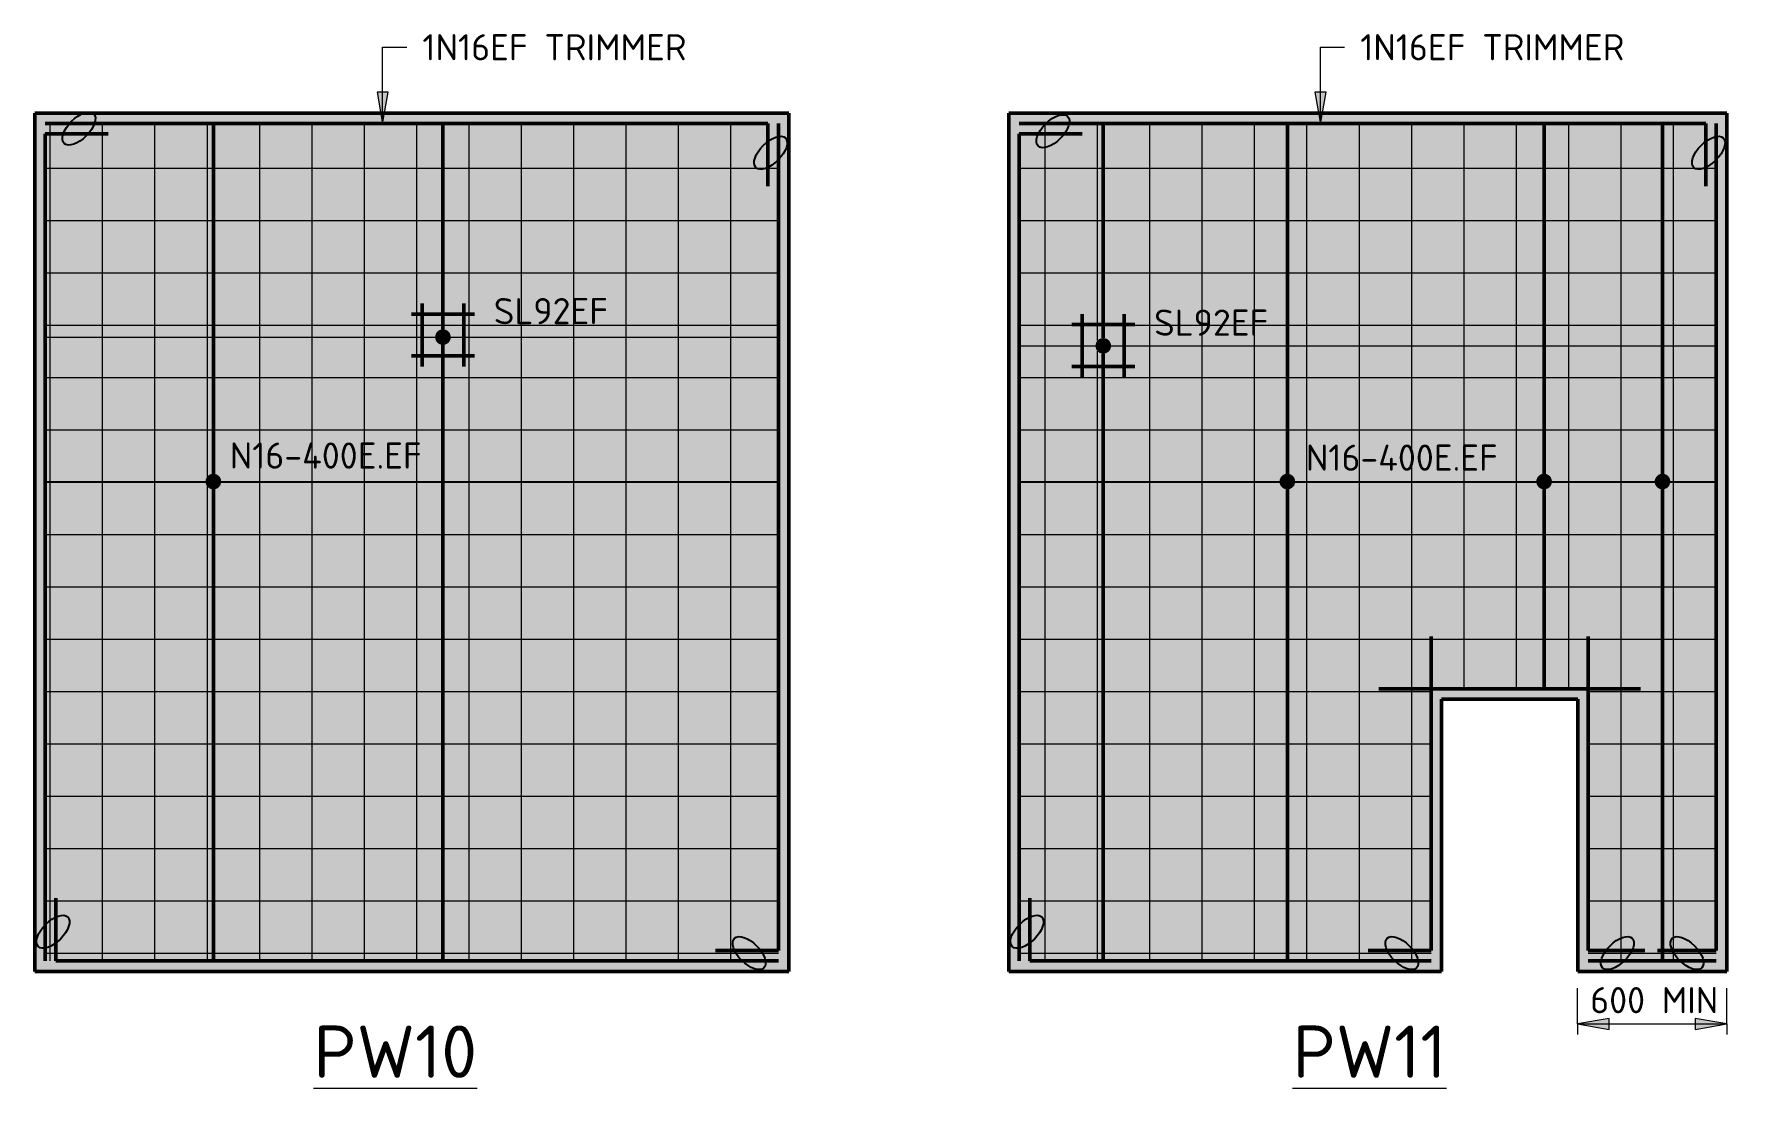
# Model space of a CAD drawing. Header units: millimetres. Extents: x -1292747 to -1174108, y -8316 to 50210.
# Drawn here: x -1196377 to -1180098, y -8316 to 1780 of the extents above; entities that cross this region are included whole.
import ezdxf

# ---------------------------------------------------------------- set-up
doc = ezdxf.new("R2010")
doc.units = ezdxf.units.MM
for name, color, linetype, lineweight in [('A-000-T_TEXT', 231, 'Continuous', 13), ('A-010-D_DIM', 211, 'Continuous', 13), ('A-010-D_DIM-100', 211, 'Continuous', 13), ('A-010-M_LINE', 90, 'Continuous', 13), ('A-060-M_DETAIL', 3, 'Continuous', 25), ('Z-000-T_TEXT', 131, 'Continuous', 18), ('Z-060-M_DETAIL', 92, 'Continuous', 25)]:
    doc.layers.add(name, color=color, linetype=linetype, lineweight=lineweight)
doc.styles.add('ISOCPEUR', font='isocpeur.ttf', dxfattribs={"height": 250})
doc.styles.add('ISOCPEUR_B_2', font='', dxfattribs={"height": 500})
doc.styles.get('ISOCPEUR_B_2').set_extended_font_data('ISOCPEUR', bold=True)
doc.dimstyles.new('2_5___Arrow___Transparent', dxfattribs={"dimscale": 304.8, "dimtxt": 248.995294, "dimasz": 0.984252, "dimexe": 0.328084, "dimexo": 0.524934, "dimgap": 0.082021, "dimtad": 1, "dimdec": 0, "dimzin": 0, "dimdsep": 46, "dimtxsty": 'ISOCPEUR', "dimsah": 1, "dimcen": 0.09, "dimadec": 0, "dimazin": 0, "dimtfac": 1, "dimtdec": 4, "dimtix": 1, "dimtmove": 0, "dimatfit": 3, "dimfxl": 1, "dimtvp": 1, "dimtolj": 1, "dimtzin": 0, "dimlwd": 18, "dimlwe": 18, "dimarcsym": 2})
pattern_1 = [(0, (-1208222.77, 0), (0, 500), []), (90, (-1208222.77, 0), (-500, 3e-14), [])]

msp = doc.modelspace()

# ---------------------------------------------------------------- texts
at = {"layer": 'A-000-T_TEXT', "color": 7, "lineweight": 18, "char_height": 250, "width": 2950.21, "attachment_point": 1, "style": 'ISOCPEUR'}
for insert in [(-1192669, 1779.4), (-1183714, 1779.4)]:
    msp.add_mtext('1N16EF TRIMMER', dxfattribs=dict(at, insert=insert))
at = {"layer": 'A-000-T_TEXT', "color": 7, "lineweight": 18, "char_height": 500, "attachment_point": 1, "style": 'ISOCPEUR_B_2', "bg_fill": 3, "box_fill_scale": 1.25, "bg_fill_color": 256, "bg_fill_true_color": 13158600, "bg_fill_transparency": 0}
for s, insert, width in [('\\LPW10', (-1193708.9, -7691), 1908.016), ('\\LPW11', (-1184359.4, -7691), 1787.763)]:
    msp.add_mtext(s, dxfattribs=dict(at, insert=insert, width=width))
at = {"layer": 'A-060-M_DETAIL', "lineweight": 13, "char_height": 250, "attachment_point": 1, "style": 'ISOCPEUR'}
for s, insert, width in [('SL92EF', (-1191987.5, -741.4), 1322.784), ('SL92EF', (-1185682.5, -851.4), 1322.784), ('N16-400E.EF', (-1194508.7, -2121.4), 2236.708), ('N16-400E.EF', (-1184233.7, -2141.4), 2236.708)]:
    msp.add_mtext(s, dxfattribs=dict(at, insert=insert, width=width))

# ---------------------------------------------------------------- blocks, each defined once
blk = doc.blocks.new('NRP_Reinf Extent - Extent Scale 100-4197031-S3_901 - TYPICAL PRECAST TYPE DETAILS')
at = {"layer": 'Z-060-M_DETAIL', "lineweight": 13}
blk.add_hatch(color=226, dxfattribs=at).paths.add_polyline_path([(1705, -75), (1724, -72), (1742, -65), (1758, -53), (1770, -38), (1777, -19), (1780, 0), (1777, 19), (1770, 38), (1758, 53), (1742, 65), (1724, 72), (1705, 75), (1685, 72), (1667, 65), (1652, 53), (1640, 38), (1632, 19), (1630, 0), (1632, -19), (1640, -38), (1652, -53), (1667, -65), (1685, -72)])
at = {"layer": 'Z-060-M_DETAIL', "color": 236, "lineweight": 50}
for p, q in [((100, -200), (100, 200)), ((7100, -200), (7100, 200))]:
    blk.add_line(p, q, dxfattribs=at)
at = {"layer": 'Z-060-M_DETAIL', "color": 226, "lineweight": 13}
for p, q in [((100, 0), (1630, 0)), ((1780, 0), (7100, 0))]:
    blk.add_line(p, q, dxfattribs=at)
blk = doc.blocks.new('NRP_Reinf Bar Plan BTM BN - NRP_Reinf Bar Plan BTM-4197009-S3_901 - TYPICAL PRECAST TYPE DETAILS')
at = {"layer": 'Z-060-M_DETAIL', "color": 236, "lineweight": 50}
for p, q in [((800, 0), (100, 0)), ((800, 0), (7400, 0)), ((7400, 0), (8100, 0))]:
    blk.add_line(p, q, dxfattribs=at)
blk = doc.blocks.new('NRP_Reinf Bar Plan BTM BN - NRP_Reinf Bar Plan BTM-4195081-S3_901 - TYPICAL PRECAST TYPE DETAILS')
at = {"layer": 'Z-060-M_DETAIL', "color": 236, "lineweight": 50}
for p, q in [((1820, 200), (2420, 200)), ((1920, -300), (1920, 300)), ((2320, -300), (2320, 300)), ((600, 0), (100, 0)), ((600, 0), (2065, 0)), ((2215, 0), (7600, 0)), ((7600, 0), (8100, 0)), ((1820, -200), (2420, -200))]:
    blk.add_line(p, q, dxfattribs=at)
blk = doc.blocks.new('NRP_Reinf Extent - Extent Scale 100-4197037-S3_901 - TYPICAL PRECAST TYPE DETAILS')
at = {"layer": 'Z-060-M_DETAIL', "lineweight": 13}
blk.add_hatch(color=226, dxfattribs=at).paths.add_polyline_path([(3897, -75), (3916, -72), (3934, -65), (3950, -53), (3962, -38), (3969, -19), (3972, 0), (3969, 19), (3962, 38), (3950, 53), (3934, 65), (3916, 72), (3897, 75), (3878, 72), (3859, 65), (3844, 53), (3832, 38), (3825, 19), (3822, 0), (3825, -19), (3832, -38), (3844, -53), (3859, -65), (3878, -72)])
at = {"layer": 'Z-060-M_DETAIL', "color": 236, "lineweight": 50}
for p, q in [((100, -200), (100, 200)), ((7100, -200), (7100, 200))]:
    blk.add_line(p, q, dxfattribs=at)
at = {"layer": 'Z-060-M_DETAIL', "color": 226, "lineweight": 13}
for p, q in [((100, 0), (3822, 0)), ((3972, 0), (7100, 0))]:
    blk.add_line(p, q, dxfattribs=at)
blk = doc.blocks.new('NRP_Loop _v2_ - NRP_Loop BN-2974536-S3_901 - TYPICAL PRECAST TYPE DETAILS')
at = {"layer": 'Z-000-T_TEXT', "lineweight": 25}
blk.add_ellipse((0, 0), major_axis=(1.41, 1.41), ratio=0.5, dxfattribs=at)
blk = doc.blocks.new('NRP_Loop _v2_ - NRP_Loop BN-4195053-S3_901 - TYPICAL PRECAST TYPE DETAILS')
at = {"layer": 'Z-000-T_TEXT', "lineweight": 25}
blk.add_ellipse((0, 0), major_axis=(-1.41, 1.41), ratio=0.5, dxfattribs=at)
blk = doc.blocks.new('NRP_Reinf Extent - Extent Scale 100-4198269-S3_901 - TYPICAL PRECAST TYPE DETAILS')
at = {"layer": 'Z-060-M_DETAIL', "lineweight": 13}
for points in [[(2660, -75), (2679, -72), (2697, -65), (2713, -53), (2725, -38), (2732, -19), (2735, 0), (2732, 19), (2725, 37), (2713, 53), (2697, 65), (2679, 72), (2660, 75), (2640, 72), (2622, 65), (2607, 53), (2595, 37), (2587, 19), (2585, 0), (2587, -19), (2595, -38), (2607, -53), (2622, -65), (2640, -72)], [(5112, -75), (5131, -72), (5149, -65), (5165, -53), (5177, -38), (5184, -19), (5187, 0), (5184, 19), (5177, 37), (5165, 53), (5149, 65), (5131, 72), (5112, 75), (5092, 72), (5074, 65), (5059, 53), (5047, 37), (5039, 19), (5037, 0), (5039, -19), (5047, -38), (5059, -53), (5074, -65), (5092, -72)], [(6242, -75), (6261, -72), (6279, -65), (6295, -53), (6307, -38), (6314, -19), (6317, 0), (6314, 19), (6307, 37), (6295, 53), (6279, 65), (6261, 72), (6242, 75), (6222, 72), (6204, 65), (6189, 53), (6177, 37), (6169, 19), (6167, 0), (6169, -19), (6177, -38), (6189, -53), (6204, -65), (6222, -72)]]:
    blk.add_hatch(color=226, dxfattribs=at).paths.add_polyline_path(points)
at = {"layer": 'Z-060-M_DETAIL', "color": 236, "lineweight": 50}
for p, q in [((100, -200), (100, 200)), ((6755, -200), (6755, 200))]:
    blk.add_line(p, q, dxfattribs=at)
at = {"layer": 'Z-060-M_DETAIL', "color": 226, "lineweight": 13}
for p, q in [((100, 0), (2585, 0)), ((2735, 0), (5037, 0)), ((5187, 0), (6167, 0)), ((6317, 0), (6755, 0))]:
    blk.add_line(p, q, dxfattribs=at)
blk = doc.blocks.new('NRP_Reinf Bar Plan BTM BN - NRP_Reinf Bar Plan BTM-4198069-S3_901 - TYPICAL PRECAST TYPE DETAILS')
at = {"layer": 'Z-060-M_DETAIL', "color": 236, "lineweight": 50}
for p, q in [((1921, 200), (2521, 200)), ((2021, -300), (2021, 300)), ((2421, -300), (2421, 300)), ((600, 0), (100, 0)), ((600, 0), (2149, 0)), ((2299, 0), (7600, 0)), ((7600, 0), (8100, 0)), ((1921, -200), (2521, -200))]:
    blk.add_line(p, q, dxfattribs=at)
blk = doc.blocks.new('NRP_Reinf Extent - Extent Scale 100-4197949-S3_901 - TYPICAL PRECAST TYPE DETAILS')
at = {"layer": 'Z-060-M_DETAIL', "lineweight": 13}
blk.add_hatch(color=226, dxfattribs=at).paths.add_polyline_path([(902, -75), (921, -72), (939, -65), (955, -53), (967, -38), (974, -19), (977, 0), (974, 19), (967, 37), (955, 53), (939, 65), (921, 72), (902, 75), (883, 72), (864, 65), (849, 53), (837, 37), (830, 19), (827, 0), (830, -19), (837, -38), (849, -53), (864, -65), (883, -72)])
at = {"layer": 'Z-060-M_DETAIL', "color": 236, "lineweight": 50}
for p, q in [((100, -200), (100, 200)), ((6755, -200), (6755, 200))]:
    blk.add_line(p, q, dxfattribs=at)
at = {"layer": 'Z-060-M_DETAIL', "color": 226, "lineweight": 13}
for p, q in [((977, 0), (6755, 0)), ((100, 0), (827, 0))]:
    blk.add_line(p, q, dxfattribs=at)
blk = doc.blocks.new('NRP_Reinf Bar Plan BTM BN - NRP_Reinf Bar Plan BTM-4197010-S3_901 - TYPICAL PRECAST TYPE DETAILS')
at = {"layer": 'Z-060-M_DETAIL', "color": 236, "lineweight": 50}
for p, q in [((800, 0), (100, 0)), ((800, 0), (4800, 0)), ((4800, 0), (5500, 0))]:
    blk.add_line(p, q, dxfattribs=at)
blk = doc.blocks.new('DIMBLOCK7-S3_901 - TYPICAL PRECAST TYPE DETAILS')
at = {"layer": 'A-010-D_DIM-100', "lineweight": 18}
for points in [[(-1181638, -7676), (-1181338, -7729), (-1181338, -7623)], [(-1180215, -7676), (-1180515, -7623), (-1180515, -7729)]]:
    blk.add_hatch(color=256, dxfattribs=at).paths.add_polyline_path(points)
for p, q in [((-1181638, -7676), (-1181638, -7334)), ((-1180215, -7676), (-1180215, -7334)), ((-1181338, -7623), (-1181638, -7676)), ((-1181338, -7729), (-1181338, -7623)), ((-1180215, -7676), (-1180515, -7623)), ((-1180515, -7623), (-1180515, -7729)), ((-1181638, -7676), (-1180215, -7676)), ((-1181638, -7676), (-1181338, -7729)), ((-1181638, -7676), (-1181638, -7776)), ((-1180515, -7729), (-1180215, -7676)), ((-1180215, -7676), (-1180215, -7776))]:
    blk.add_line(p, q, dxfattribs=at)
at = {"layer": 'A-010-D_DIM-100', "color": 0, "lineweight": 18, "insert": (-1181518, -7324), "char_height": 250, "width": 1419.27, "attachment_point": 1, "line_spacing_factor": 1.149209, "style": 'ISOCPEUR'}
blk.add_mtext('600 MIN', dxfattribs=at)

# ---------------------------------------------------------------- dimensions: what is measured, and where the dimension line sits
at = {"layer": 'A-010-D_DIM', "lineweight": 18}
dim = msp.add_linear_dim(base=(-1180214.7, -7675.8), p1=(-1181637.7, -7174.2), p2=(-1180214.7, -7174.2), text='600 MIN', dimstyle='2_5___Arrow___Transparent', override={"dimpost": '<>', "dimfxl": 1423.043051}, dxfattribs=at)
dim.commit()
dim.dimension.update_dxf_attribs({"geometry": 'DIMBLOCK7-S3_901 - TYPICAL PRECAST TYPE DETAILS', "text_midpoint": (-1180926.2, -7525.7)})

# ---------------------------------------------------------------- hatches: boundary and pattern name
at = {"layer": 'A-000-T_TEXT', "lineweight": 18}
for points in [[(-1193048.3, 924), (-1192995.4, 1224), (-1193101.2, 1224)], [(-1184093.3, 924), (-1184040.4, 1224), (-1184146.2, 1224)]]:
    msp.add_hatch(color=7, dxfattribs=at).paths.add_polyline_path(points)
at = {"layer": 'Z-060-M_DETAIL'}
h = msp.add_hatch(color=10, dxfattribs=at)
h.paths.add_polyline_path([(-1196369.7, -7174.2), (-1189169.7, -7174.2), (-1189169.7, 1025.8), (-1196369.7, 1025.8), (-1196369.7, -3240.7)])
h.paths.add_polyline_path([(-1194664.8, -2569.6), (-1194684.2, -2567), (-1194702.3, -2559.5), (-1194717.8, -2547.6), (-1194729.7, -2532.1), (-1194737.2, -2514), (-1194739.8, -2494.6), (-1194737.2, -2475.2), (-1194729.7, -2457.1), (-1194717.8, -2441.6), (-1194702.3, -2429.6), (-1194684.2, -2422.1), (-1194664.8, -2419.6), (-1194645.3, -2422.1), (-1194627.3, -2429.6), (-1194611.7, -2441.6), (-1194599.8, -2457.1), (-1194592.3, -2475.2), (-1194589.8, -2494.6), (-1194592.3, -2514), (-1194599.8, -2532.1), (-1194611.7, -2547.6), (-1194627.3, -2559.5), (-1194645.3, -2567)])
h.paths.add_polyline_path([(-1192472.7, -1189.6), (-1192492.1, -1187), (-1192510.2, -1179.5), (-1192525.7, -1167.6), (-1192537.6, -1152.1), (-1192545.1, -1134), (-1192547.7, -1114.6), (-1192545.1, -1095.2), (-1192537.6, -1077.1), (-1192525.7, -1061.6), (-1192510.2, -1049.6), (-1192492.1, -1042.1), (-1192472.7, -1039.6), (-1192453.3, -1042.1), (-1192435.2, -1049.6), (-1192419.6, -1061.6), (-1192407.7, -1077.1), (-1192400.2, -1095.2), (-1192397.7, -1114.6), (-1192400.2, -1134), (-1192407.7, -1152.1), (-1192419.6, -1167.6), (-1192435.2, -1179.5), (-1192453.3, -1187)])
h = msp.add_hatch(color=10, dxfattribs=at)
h.paths.add_polyline_path([(-1185479.4, -7174.2), (-1182937.7, -7174.2), (-1182937.7, -4574.2), (-1181637.7, -4574.2), (-1181637.7, -7174.2), (-1180214.7, -7174.2), (-1180214.7, 1025.8), (-1187069.7, 1025.8), (-1187069.7, -7174.2)])
h.paths.add_polyline_path([(-1181957.8, -2569.6), (-1181977.2, -2567), (-1181995.3, -2559.5), (-1182010.8, -2547.6), (-1182022.8, -2532.1), (-1182030.2, -2514), (-1182032.8, -2494.6), (-1182030.2, -2475.2), (-1182022.8, -2457.1), (-1182010.8, -2441.6), (-1181995.3, -2429.6), (-1181977.2, -2422.1), (-1181957.8, -2419.6), (-1181938.4, -2422.1), (-1181920.3, -2429.6), (-1181902.3, -2444.8), (-1181892.9, -2457.1), (-1181885.4, -2475.2), (-1181882.8, -2494.6), (-1181885.4, -2514), (-1181892.9, -2532.1), (-1181904.8, -2547.6), (-1181920.3, -2559.5), (-1181938.4, -2567)])
h.paths.add_polyline_path([(-1180827.8, -2569.6), (-1180847.2, -2567), (-1180865.3, -2559.5), (-1180880.8, -2547.6), (-1180892.8, -2532.1), (-1180900.2, -2514), (-1180902.8, -2494.6), (-1180900.2, -2475.2), (-1180892.8, -2457.1), (-1180880.8, -2441.6), (-1180865.3, -2429.6), (-1180847.2, -2422.1), (-1180827.8, -2419.6), (-1180808.4, -2422.1), (-1180790.3, -2429.6), (-1180774.8, -2441.6), (-1180762.9, -2457.1), (-1180755.4, -2475.2), (-1180752.8, -2494.6), (-1180755.4, -2514), (-1180762.9, -2532.1), (-1180774.8, -2547.6), (-1180790.3, -2559.5), (-1180808.4, -2567)])
h.paths.add_polyline_path([(-1184409.8, -2569.6), (-1184429.2, -2567), (-1184447.3, -2559.5), (-1184462.8, -2547.6), (-1184474.7, -2532.1), (-1184482.2, -2514), (-1184484.8, -2494.6), (-1184482.2, -2475.2), (-1184474.7, -2457.1), (-1184462.8, -2441.6), (-1184447.3, -2429.6), (-1184429.2, -2422.1), (-1184409.8, -2419.6), (-1184390.3, -2422.1), (-1184372.3, -2429.6), (-1184356.7, -2441.6), (-1184344.8, -2457.1), (-1184337.3, -2475.2), (-1184334.8, -2494.6), (-1184337.3, -2514), (-1184344.8, -2532.1), (-1184356.7, -2547.6), (-1184372.3, -2559.5), (-1184390.3, -2567)])
h.paths.add_polyline_path([(-1186167.7, -1273.4), (-1186187.1, -1270.8), (-1186205.2, -1263.3), (-1186220.7, -1251.4), (-1186232.6, -1235.9), (-1186240.1, -1217.8), (-1186242.7, -1198.4), (-1186240.1, -1179), (-1186232.6, -1160.9), (-1186220.7, -1145.4), (-1186205.2, -1133.4), (-1186187.1, -1126), (-1186167.7, -1123.4), (-1186148.3, -1126), (-1186130.2, -1133.4), (-1186114.6, -1145.4), (-1186102.7, -1160.9), (-1186095.2, -1179), (-1186092.7, -1198.4), (-1186095.2, -1217.8), (-1186102.7, -1235.9), (-1186114.6, -1251.4), (-1186130.2, -1263.3), (-1186148.3, -1270.8)])
at = {"layer": 'Z-060-M_DETAIL', "lineweight": 18}
h = msp.add_hatch(dxfattribs=at)
h.set_pattern_fill('FP_6', color=9, style=0, pattern_type=2)
h.set_pattern_definition(pattern_1)
h.paths.add_polyline_path([(-1189269.7, -7074.2), (-1189269.7, 925.8), (-1196269.7, 925.8), (-1196269.7, -7074.2)])
h.paths.add_polyline_path([(-1194664.8, -2569.6), (-1194684.2, -2567), (-1194702.3, -2559.5), (-1194717.8, -2547.6), (-1194729.7, -2532.1), (-1194737.2, -2514), (-1194739.8, -2494.6), (-1194737.2, -2475.2), (-1194729.7, -2457.1), (-1194717.8, -2441.6), (-1194702.3, -2429.6), (-1194684.2, -2422.1), (-1194664.8, -2419.6), (-1194645.3, -2422.1), (-1194627.3, -2429.6), (-1194611.7, -2441.6), (-1194599.8, -2457.1), (-1194592.3, -2475.2), (-1194589.8, -2494.6), (-1194592.3, -2514), (-1194599.8, -2532.1), (-1194611.7, -2547.6), (-1194627.3, -2559.5), (-1194645.3, -2567)])
h.paths.add_polyline_path([(-1192472.7, -1189.6), (-1192492.1, -1187), (-1192510.2, -1179.5), (-1192525.7, -1167.6), (-1192537.6, -1152.1), (-1192545.1, -1134), (-1192547.7, -1114.6), (-1192545.1, -1095.2), (-1192537.6, -1077.1), (-1192525.7, -1061.6), (-1192510.2, -1049.6), (-1192492.1, -1042.1), (-1192472.7, -1039.6), (-1192453.3, -1042.1), (-1192435.2, -1049.6), (-1192419.6, -1061.6), (-1192407.7, -1077.1), (-1192400.2, -1095.2), (-1192397.7, -1114.6), (-1192400.2, -1134), (-1192407.7, -1152.1), (-1192419.6, -1167.6), (-1192435.2, -1179.5), (-1192453.3, -1187)])
h = msp.add_hatch(dxfattribs=at)
h.set_pattern_fill('FP_6', color=9, style=0, pattern_type=2)
h.set_pattern_definition(pattern_1)
h.paths.add_polyline_path([(-1186969.7, -7074.2), (-1183037.7, -7074.2), (-1183037.7, -4474.2), (-1181537.7, -4474.2), (-1181537.7, -7074.2), (-1180314.7, -7074.2), (-1180314.7, 925.8), (-1186969.7, 925.8), (-1186969.7, -3240.7)])
h.paths.add_polyline_path([(-1181957.8, -2569.6), (-1181977.2, -2567), (-1181995.3, -2559.5), (-1182010.8, -2547.6), (-1182022.8, -2532.1), (-1182030.2, -2514), (-1182032.8, -2494.6), (-1182030.2, -2475.2), (-1182022.8, -2457.1), (-1182010.8, -2441.6), (-1181995.3, -2429.6), (-1181977.2, -2422.1), (-1181957.8, -2419.6), (-1181938.4, -2422.1), (-1181920.3, -2429.6), (-1181904.8, -2441.6), (-1181892.9, -2457.1), (-1181885.4, -2475.2), (-1181882.8, -2494.6), (-1181885.4, -2514), (-1181892.9, -2532.1), (-1181904.8, -2547.6), (-1181920.3, -2559.5), (-1181938.4, -2567)])
h.paths.add_polyline_path([(-1180827.8, -2569.6), (-1180847.2, -2567), (-1180865.3, -2559.5), (-1180880.8, -2547.6), (-1180892.8, -2532.1), (-1180900.2, -2514), (-1180902.8, -2494.6), (-1180900.2, -2475.2), (-1180892.8, -2457.1), (-1180880.8, -2441.6), (-1180865.3, -2429.6), (-1180847.2, -2422.1), (-1180827.8, -2419.6), (-1180808.4, -2422.1), (-1180790.3, -2429.6), (-1180774.8, -2441.6), (-1180762.9, -2457.1), (-1180755.4, -2475.2), (-1180752.8, -2494.6), (-1180755.4, -2514), (-1180762.9, -2532.1), (-1180774.8, -2547.6), (-1180790.3, -2559.5), (-1180808.4, -2567)])
h.paths.add_polyline_path([(-1184409.8, -2569.6), (-1184429.2, -2567), (-1184447.3, -2559.5), (-1184462.8, -2547.6), (-1184474.7, -2532.1), (-1184482.2, -2514), (-1184484.8, -2494.6), (-1184482.2, -2475.2), (-1184474.7, -2457.1), (-1184462.8, -2441.6), (-1184447.3, -2429.6), (-1184429.2, -2422.1), (-1184409.8, -2419.6), (-1184390.3, -2422.1), (-1184372.3, -2429.6), (-1184356.7, -2441.6), (-1184344.8, -2457.1), (-1184337.3, -2475.2), (-1184334.8, -2494.6), (-1184337.3, -2514), (-1184344.8, -2532.1), (-1184356.7, -2547.6), (-1184372.3, -2559.5), (-1184390.3, -2567)])
h.paths.add_polyline_path([(-1186167.7, -1273.4), (-1186187.1, -1270.8), (-1186205.2, -1263.3), (-1186220.7, -1251.4), (-1186232.6, -1235.9), (-1186240.1, -1217.8), (-1186242.7, -1198.4), (-1186240.1, -1179), (-1186232.6, -1160.9), (-1186220.7, -1145.4), (-1186205.2, -1133.4), (-1186187.1, -1126), (-1186167.7, -1123.4), (-1186148.3, -1126), (-1186130.2, -1133.4), (-1186114.6, -1145.4), (-1186102.7, -1160.9), (-1186095.2, -1179), (-1186092.7, -1198.4), (-1186095.2, -1217.8), (-1186102.7, -1235.9), (-1186114.6, -1251.4), (-1186130.2, -1263.3), (-1186148.3, -1270.8)])

# ---------------------------------------------------------------- linework, layer by layer
at = {"layer": 'A-000-T_TEXT', "color": 250, "lineweight": 18}
for p, q in [((-1193048.3, 1654.4), (-1192819, 1654.4)), ((-1193048.3, 924), (-1193048.3, 1654.4)), ((-1184093.3, 1654.4), (-1183864, 1654.4)), ((-1184093.3, 924), (-1184093.3, 1654.4)), ((-1192995.4, 1224), (-1193101.2, 1224)), ((-1193101.2, 1224), (-1193048.3, 924)), ((-1193048.3, 924), (-1192995.4, 1224)), ((-1184040.4, 1224), (-1184146.2, 1224)), ((-1184146.2, 1224), (-1184093.3, 924)), ((-1184093.3, 924), (-1184040.4, 1224))]:
    msp.add_line(p, q, dxfattribs=at)
at = {"layer": 'A-010-M_LINE', "lineweight": 50}
for p, q in [((-1189169.7, 1025.8), (-1196369.7, 1025.8)), ((-1196369.7, 1025.8), (-1196369.7, -7174.2)), ((-1189169.7, -7174.2), (-1189169.7, 1025.8)), ((-1187069.7, 1025.8), (-1187069.7, -7174.2)), ((-1180214.7, 1025.8), (-1187069.7, 1025.8)), ((-1180214.7, -7174.2), (-1180214.7, 1025.8)), ((-1189369.7, 925.8), (-1196269.7, 925.8)), ((-1196269.7, 825.8), (-1196269.7, -7074.2)), ((-1196269.7, 825.8), (-1195669.7, 825.8)), ((-1189369.7, 325.8), (-1189369.7, 925.8)), ((-1189269.7, -6974.2), (-1189269.7, 925.8)), ((-1180414.7, 925.8), (-1186969.7, 925.8)), ((-1186969.7, 825.8), (-1186969.7, -7074.2)), ((-1186969.7, 825.8), (-1186369.7, 825.8)), ((-1180414.7, 325.8), (-1180414.7, 925.8)), ((-1180314.7, -6974.2), (-1180314.7, 925.8)), ((-1183037.7, -6974.2), (-1183037.7, -3974.2)), ((-1181537.7, -6974.2), (-1181537.7, -3974.2)), ((-1183537.7, -4474.2), (-1181037.7, -4474.2)), ((-1182937.7, -7174.2), (-1182937.7, -4574.2)), ((-1182937.7, -4574.2), (-1181637.7, -4574.2)), ((-1181637.7, -4574.2), (-1181637.7, -7174.2)), ((-1196169.7, -6474.2), (-1196169.7, -7074.2)), ((-1186869.7, -6474.2), (-1186869.7, -7074.2)), ((-1189269.7, -6974.2), (-1189869.7, -6974.2)), ((-1183037.7, -6974.2), (-1183637.7, -6974.2)), ((-1181537.7, -6974.2), (-1180997.7, -6974.2)), ((-1180314.7, -6974.2), (-1180874.7, -6974.2)), ((-1196169.7, -7074.2), (-1189269.7, -7074.2)), ((-1186869.7, -7074.2), (-1183037.7, -7074.2)), ((-1181537.7, -7074.2), (-1180314.7, -7074.2)), ((-1196369.7, -7174.2), (-1189169.7, -7174.2)), ((-1187069.7, -7174.2), (-1182937.7, -7174.2)), ((-1181637.7, -7174.2), (-1180214.7, -7174.2))]:
    msp.add_line(p, q, dxfattribs=at)

# ---------------------------------------------------------------- block references
at = {"layer": 'Z-000-T_TEXT', "lineweight": 25, "xscale": 100, "yscale": 100, "zscale": 100}
for name, p, rotation in [('NRP_Loop _v2_ - NRP_Loop BN-4195053-S3_901 - TYPICAL PRECAST TYPE DETAILS', (-1195948.7, 877.3), 89.99999999999959), ('NRP_Loop _v2_ - NRP_Loop BN-4195053-S3_901 - TYPICAL PRECAST TYPE DETAILS', (-1186648.7, 852.3), 89.99999999999959), ('NRP_Loop _v2_ - NRP_Loop BN-2974536-S3_901 - TYPICAL PRECAST TYPE DETAILS', (-1196196.1, -6795.2), 180), ('NRP_Loop _v2_ - NRP_Loop BN-2974536-S3_901 - TYPICAL PRECAST TYPE DETAILS', (-1186896.1, -6795.2), 180), ('NRP_Loop _v2_ - NRP_Loop BN-2974536-S3_901 - TYPICAL PRECAST TYPE DETAILS', (-1189548.7, -6999.2), 270.0000000000003), ('NRP_Loop _v2_ - NRP_Loop BN-2974536-S3_901 - TYPICAL PRECAST TYPE DETAILS', (-1183316.8, -6999.2), 270.0000000000003), ('NRP_Loop _v2_ - NRP_Loop BN-4195053-S3_901 - TYPICAL PRECAST TYPE DETAILS', (-1181258.6, -6999.2), 269.9999999999996), ('NRP_Loop _v2_ - NRP_Loop BN-2974536-S3_901 - TYPICAL PRECAST TYPE DETAILS', (-1180593.7, -6999.2), 270.0000000000003)]:
    msp.add_blockref(name, p, dxfattribs=dict(at, rotation=rotation))
for p in [(-1189343.2, 646.7), (-1180388.2, 646.7)]:
    msp.add_blockref('NRP_Loop _v2_ - NRP_Loop BN-2974536-S3_901 - TYPICAL PRECAST TYPE DETAILS', p, dxfattribs=at)
at = {"layer": 'Z-060-M_DETAIL', "color": 236, "lineweight": 50, "rotation": 269.9999999999999}
for name, p in [('NRP_Reinf Bar Plan BTM BN - NRP_Reinf Bar Plan BTM-4197009-S3_901 - TYPICAL PRECAST TYPE DETAILS', (-1194664.8, 1025.8)), ('NRP_Reinf Bar Plan BTM BN - NRP_Reinf Bar Plan BTM-4195081-S3_901 - TYPICAL PRECAST TYPE DETAILS', (-1192472.7, 1025.8)), ('NRP_Reinf Bar Plan BTM BN - NRP_Reinf Bar Plan BTM-4198069-S3_901 - TYPICAL PRECAST TYPE DETAILS', (-1186167.7, 1025.8)), ('NRP_Reinf Bar Plan BTM BN - NRP_Reinf Bar Plan BTM-4197009-S3_901 - TYPICAL PRECAST TYPE DETAILS', (-1184409.8, 1025.8)), ('NRP_Reinf Bar Plan BTM BN - NRP_Reinf Bar Plan BTM-4197010-S3_901 - TYPICAL PRECAST TYPE DETAILS', (-1181957.8, 1025.8)), ('NRP_Reinf Bar Plan BTM BN - NRP_Reinf Bar Plan BTM-4197009-S3_901 - TYPICAL PRECAST TYPE DETAILS', (-1180827.8, 1025.8))]:
    msp.add_blockref(name, p, dxfattribs=at)
at = {"layer": 'Z-060-M_DETAIL', "color": 226, "lineweight": 13}
for name, p in [('NRP_Reinf Extent - Extent Scale 100-4197037-S3_901 - TYPICAL PRECAST TYPE DETAILS', (-1196369.7, -1114.6)), ('NRP_Reinf Extent - Extent Scale 100-4197949-S3_901 - TYPICAL PRECAST TYPE DETAILS', (-1187069.7, -1198.4)), ('NRP_Reinf Extent - Extent Scale 100-4197031-S3_901 - TYPICAL PRECAST TYPE DETAILS', (-1196369.7, -2494.6)), ('NRP_Reinf Extent - Extent Scale 100-4198269-S3_901 - TYPICAL PRECAST TYPE DETAILS', (-1187069.7, -2494.6))]:
    msp.add_blockref(name, p, dxfattribs=at)

msp.set_redraw_order([(e.dxf.handle, doc.entitydb.next_handle()) for e in msp.query("TEXT MTEXT ATTDEF DIMENSION ARC_DIMENSION")])  # texts and dimensions are drawn at this point

doc.saveas('drawing.dxf')
